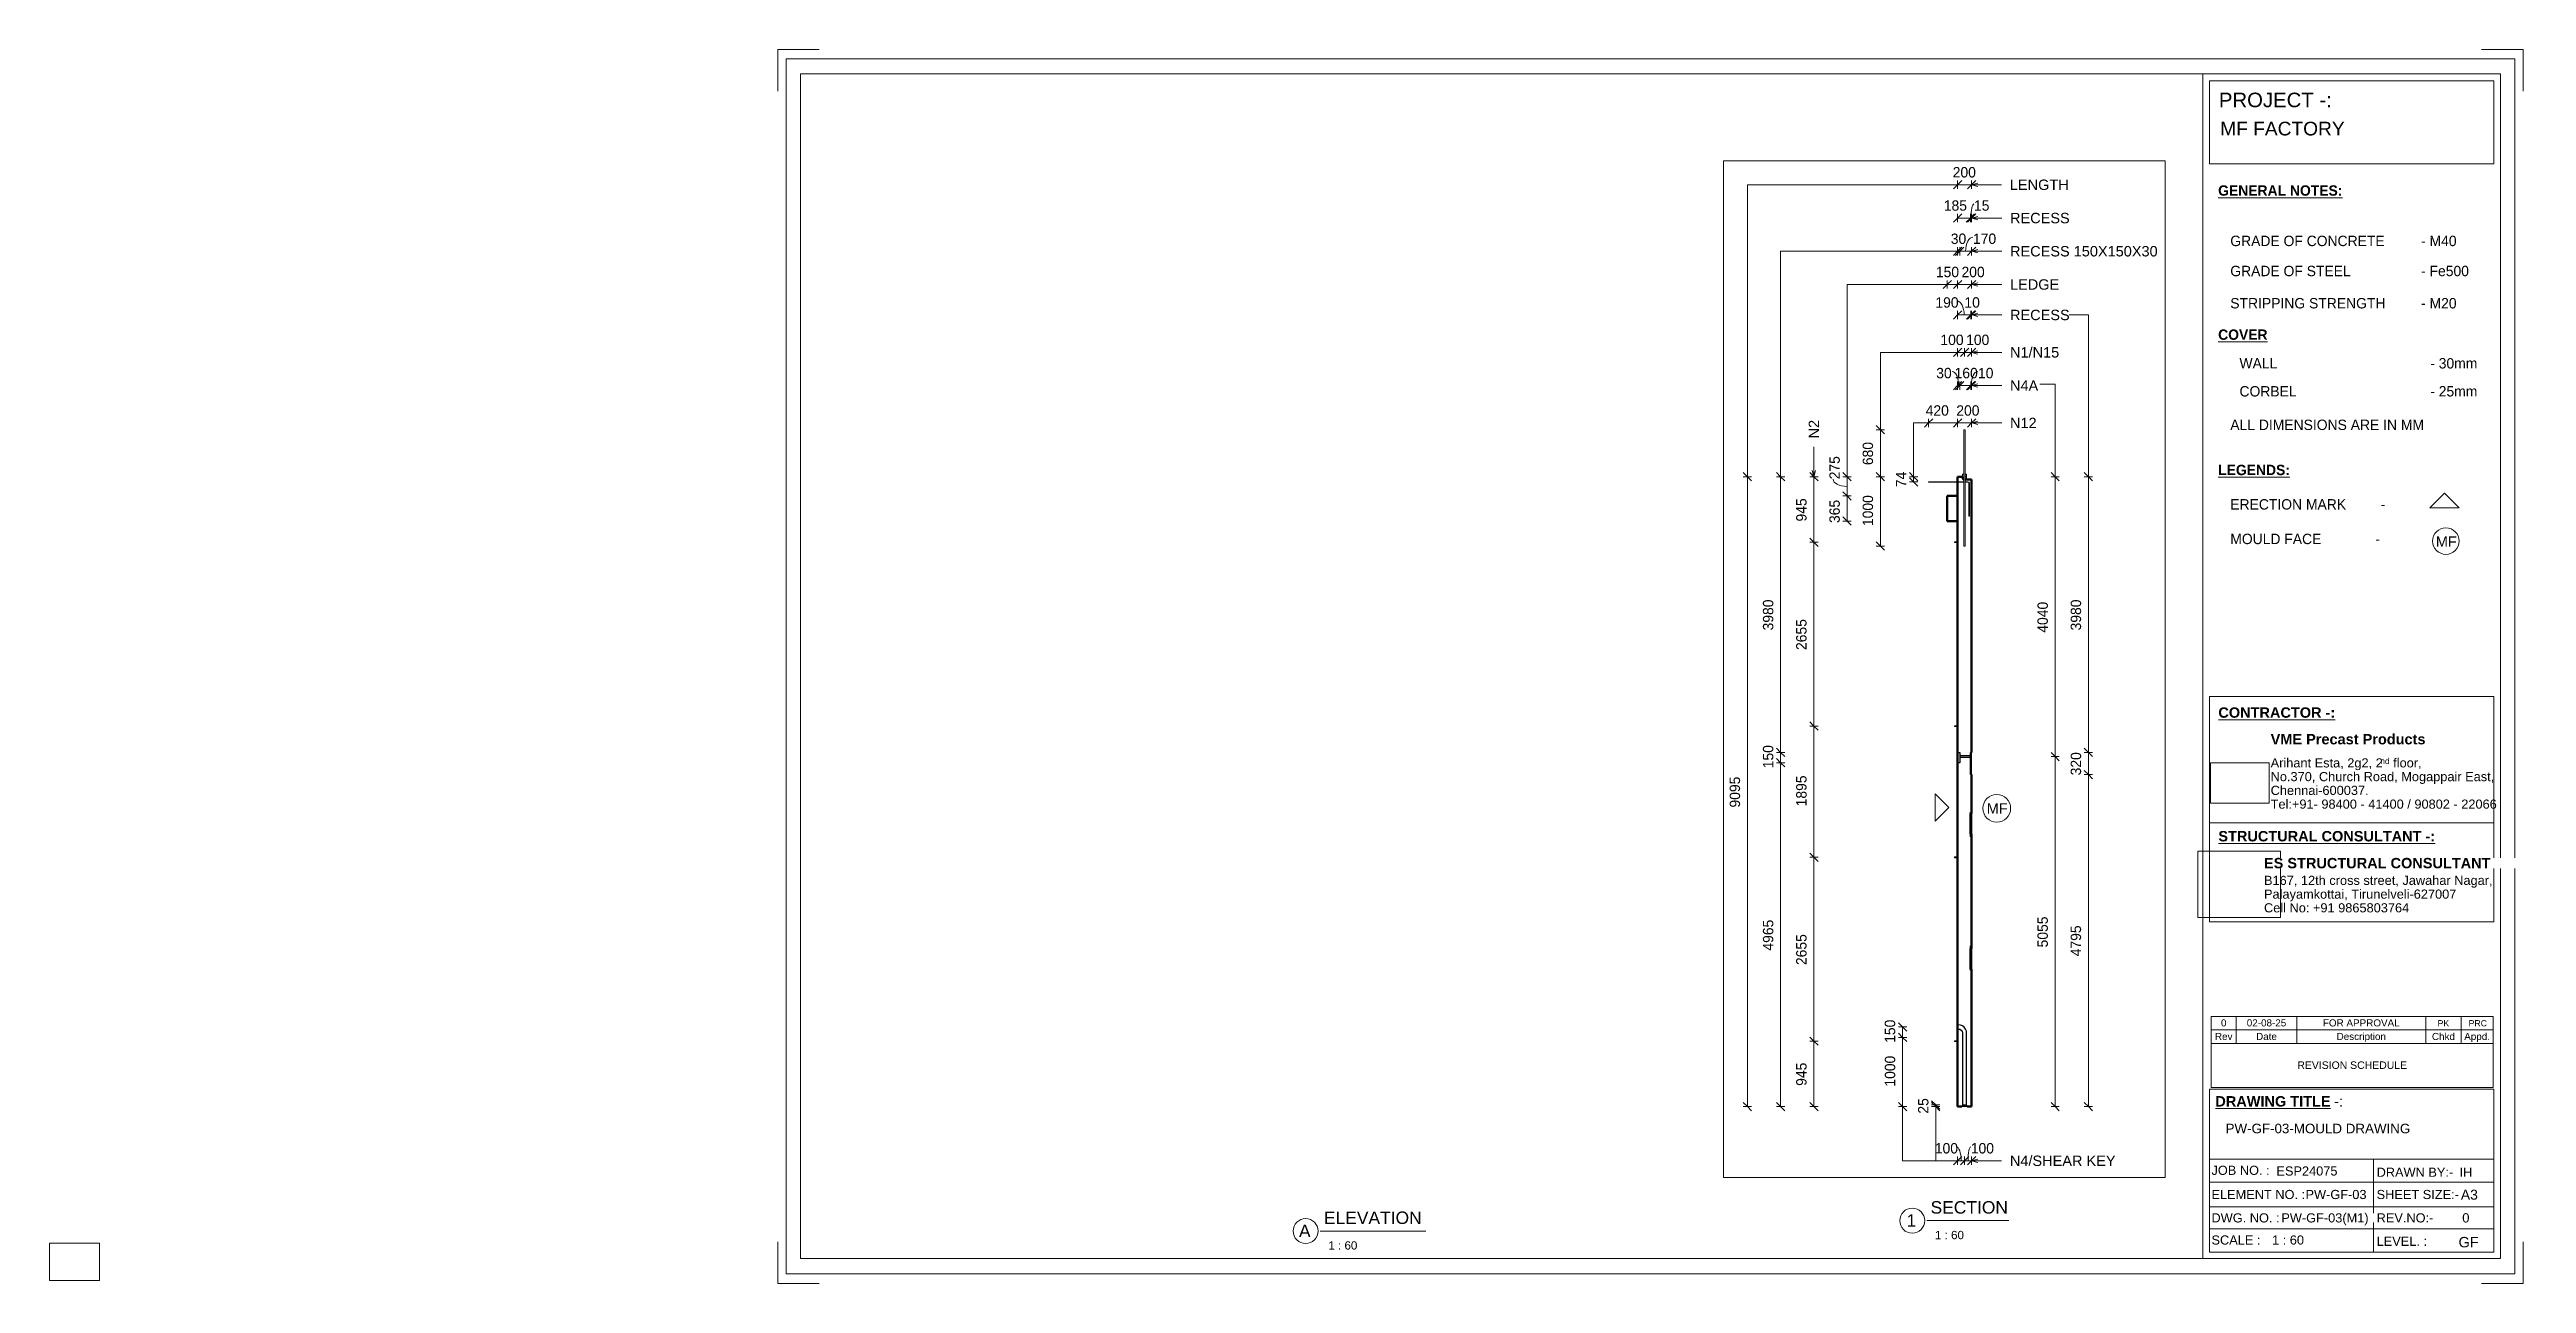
# Paper-space layout 'Layout1' of a CAD drawing. Header units: millimetres. Extents: x 0 to 596, y -1 to 296.
# The model-space entities are those that its viewports show. They can reach past a viewport. Long polylines and large blocks are cut down to what shows.
import ezdxf

# ---------------------------------------------------------------- set-up
doc = ezdxf.new("R2010")
doc.units = ezdxf.units.MM
doc.linetypes.add('Dash', pattern=[6.36, 3.18, -3.18])
for name, color, linetype, lineweight in [('A-ANNO-DIMS', 211, 'Continuous', 9), ('A-ANNO-DIMS-60', 211, 'Continuous', 9), ('A-DETL-MBND', 5, 'Continuous', 18), ('A-DETL-THIN', 151, 'Continuous', 18), ('A-GENM', 13, 'Continuous', 18), ('A-WALL', 113, 'Continuous', 25), ('A-WALL-HDLN', 110, 'Dash', 25), ('G-ANNO-SCHD', 231, 'Continuous', 9), ('G-ANNO-TEXT', 231, 'Continuous', 9), ('G-ANNO-TTLB', 6, 'Continuous', 9), ('G-ANNO-TTLB-MEDM', 33, 'Continuous', 9), ('G-ANNO-TTLB-THIN', 151, 'Continuous', 9), ('S-BEAM', 12, 'Continuous', 18), ('S-RBAR', 171, 'Continuous', 18)]:
    doc.layers.add(name, color=color, linetype=linetype, lineweight=lineweight)
doc.layers.add('G-ANNO-NPLT', color=191, linetype='Continuous')
doc.styles.add('Arial_1', font='arial.ttf', dxfattribs={"height": 150})
doc.styles.add('Arial_10', font='arial.ttf', dxfattribs={"height": 2.3})
doc.styles.add('Arial_11', font='arial.ttf', dxfattribs={"height": 1.8})
doc.styles.add('Arial_12', font='arial.ttf', dxfattribs={"height": 1.7})
doc.styles.add('Arial_13', font='arial.ttf', dxfattribs={"height": 2})
doc.styles.add('Arial_14', font='arial.ttf', dxfattribs={"height": 3})
doc.styles.add('Arial_15', font='arial.ttf', dxfattribs={"height": 1.5})
doc.styles.add('Arial_3', font='arial.ttf', dxfattribs={"height": 3.5})
doc.styles.add('Arial_4', font='arial.ttf', dxfattribs={"height": 2.2})
doc.styles.add('Arial_5', font='arial.ttf', dxfattribs={"height": 2.4})
doc.styles.add('Arial_6', font='arial.ttf', dxfattribs={"height": 2.5})
doc.styles.add('Arial_7', font='arial.ttf', dxfattribs={"height": 1.42976})
doc.styles.add('Arial_8', font='arial.ttf', dxfattribs={"height": 2.25})
doc.styles.add('Arial_9', font='arial.ttf', dxfattribs={"height": 3.3})
doc.styles.add('Arial_B', font='arialbd.ttf', dxfattribs={"height": 2.5})
doc.styles.add('Nirmala UI Semilight', font='NirmalaS.ttf', dxfattribs={"height": 150})
doc.styles.add('Nirmala UI Semilight_1', font='NirmalaS.ttf', dxfattribs={"height": 2.5})
doc.styles.add('Nirmala UI Semilight_B', font='', dxfattribs={"height": 2.5})
doc.styles.get('Nirmala UI Semilight_B').set_extended_font_data('Nirmala UI Semilight', bold=True)
doc.dimstyles.new('Arrow_Filled_-_2_5_NI_UI', dxfattribs={"dimscale": 304.8, "dimtxt": 157.104592, "dimasz": 0.393701, "dimexe": 0.19685, "dimexo": 0.0625, "dimgap": 0.19685, "dimtad": 1, "dimdec": 4, "dimzin": 0, "dimdsep": 46, "dimtxsty": 'Nirmala UI Semilight', "dimblk1": 'OBLIQUE', "dimblk2": 'OBLIQUE', "dimsah": 1, "dimcen": 0.09, "dimazin": 0, "dimtfac": 1, "dimtdec": 4, "dimtix": 1, "dimtmove": 2, "dimatfit": 3, "dimfxl": 0.19685, "dimfxlon": 1, "dimtvp": 1, "dimtolj": 1, "dimtzin": 0, "dimarcsym": 2})
doc.dimstyles.new('Arrow_Filled_-_2_5_NI_UI_1', dxfattribs={"dimscale": 304.8, "dimtxt": 157.104592, "dimasz": 0.393701, "dimexe": 0.19685, "dimexo": 0.0625, "dimgap": 0.19685, "dimtad": 1, "dimdec": 4, "dimzin": 0, "dimdsep": 46, "dimtxsty": 'Nirmala UI Semilight', "dimblk1": 'OBLIQUE', "dimblk2": 'OBLIQUE', "dimsah": 1, "dimcen": 0.09, "dimazin": 0, "dimtfac": 1, "dimtdec": 4, "dimtix": 1, "dimtmove": 0, "dimatfit": 3, "dimfxl": 0.19685, "dimfxlon": 1, "dimtvp": 1, "dimtolj": 1, "dimtzin": 0, "dimarcsym": 2})
doc.dimstyles.new('Arrow_Filled_-_2_5_NI_UI_2', dxfattribs={"dimscale": 304.8, "dimtxt": 157.104592, "dimasz": 0.393701, "dimexe": 0.19685, "dimexo": 0.0625, "dimgap": 0.19685, "dimtad": 1, "dimdec": 4, "dimzin": 0, "dimdsep": 46, "dimtxsty": 'Nirmala UI Semilight', "dimblk1": 'OBLIQUE', "dimblk2": 'OBLIQUE', "dimsah": 1, "dimcen": 0.09, "dimazin": 0, "dimtfac": 1, "dimtdec": 4, "dimtix": 1, "dimtmove": 1, "dimatfit": 3, "dimfxl": 0.19685, "dimfxlon": 1, "dimtvp": 1, "dimtolj": 1, "dimtzin": 0, "dimarcsym": 2})
picture_1 = doc.add_image_def('image1.jpg', size_in_pixel=(996, 686))
picture_2 = doc.add_image_def('image2.jpg', size_in_pixel=(1600, 1280))

psp = doc.layouts.get("Layout1")

msp = doc.modelspace()

# ---------------------------------------------------------------- texts
at = {"layer": 'G-ANNO-TEXT', "color": 7, "char_height": 150, "attachment_point": 1, "style": 'Arial_1'}
for s, insert, width in [('LENGTH', (7858.6199, 11992.79668), 1029.36675), ('RECESS', (7860.56027, 11512.30197), 1038.987), ('RECESS 150X150X30', (7860.56027, 11032.66523), 2563.796625), ('LEDGE', (7860.56027, 10552.66523), 856.20225), ('RECESS', (7860.56027, 10112.66523), 1038.987), ('N1/N15', (7860.56027, 9572.66523), 856.20225), ('N4A', (7860.56027, 9092.66523), 490.63275), ('N12', (7860.56027, 8552.66523), 461.772), ('MF', (7524.78093, 2985.5578), 360.759375), ('N4/SHEAR KEY', (7858.68527, -2102.31315), 1842.277875)]:
    msp.add_mtext(s, dxfattribs=dict(at, insert=insert, width=width))
at = {"layer": 'G-ANNO-TEXT', "color": 7, "insert": (4953.86219, 8254.53059), "char_height": 150, "width": 322.278375, "attachment_point": 1, "rotation": 90, "style": 'Arial_1'}
msp.add_mtext('N2', dxfattribs=at)

# ---------------------------------------------------------------- blocks, each defined once
blk = doc.blocks.new('ES-Landscape-A3 - ES-Landscape-A3-502445-PW-GF-03-MOULD DRAWING')
at = {"layer": 'G-ANNO-TTLB'}
for p, q in [((175.24, 296.27), (185.24, 296.27)), ((175.24, 296.27), (175.24, 286.27)), ((595.24, 296.27), (585.24, 296.27)), ((595.24, 296.27), (595.24, 286.27)), ((519.77, 140.54), (588.2, 140.54)), ((519.77, 86.33), (519.77, 140.54)), ((588.2, 86.33), (588.2, 140.54)), ((519.77, 110.14), (588.2, 110.14)), ((519.77, 6.78), (519.77, 46.03)), ((588.2, 6.78), (588.2, 46.03)), ((559.23, 29.2), (559.23, 6.78)), ((175.24, -0.73), (175.24, 9.27)), ((595.24, -0.73), (595.24, 9.27)), ((175.24, -0.73), (185.24, -0.73)), ((595.24, -0.73), (585.24, -0.73))]:
    blk.add_line(p, q, dxfattribs=at)
at = {"layer": 'G-ANNO-TTLB-MEDM'}
for p, q in [((180.73, 290.44), (180.73, 5.31)), ((180.73, 290.44), (589.79, 290.44)), ((518.17, 290.44), (518.17, 5.31)), ((519.77, 268.77), (519.77, 288.77)), ((519.77, 288.77), (588.2, 288.77)), ((588.2, 288.77), (588.2, 268.77)), ((589.79, 290.44), (589.79, 5.31)), ((588.2, 268.77), (519.77, 268.77)), ((519.77, 86.33), (588.2, 86.33)), ((519.77, 6.78), (588.2, 6.78)), ((180.73, 5.31), (589.79, 5.31))]:
    blk.add_line(p, q, dxfattribs=at)
at = {"layer": 'G-ANNO-TTLB-THIN'}
for p, q in [((177.29, 294.03), (177.29, 1.56)), ((593.23, 294.03), (177.29, 294.03)), ((593.23, 1.56), (593.23, 294.03)), ((519.77, 46.03), (588.2, 46.03)), ((519.77, 29.2), (588.2, 29.2)), ((519.77, 23.64), (588.2, 23.64)), ((519.77, 17.68), (588.2, 17.68)), ((519.77, 12.43), (588.2, 12.43)), ((177.29, 1.56), (593.23, 1.56))]:
    blk.add_line(p, q, dxfattribs=at)
at = {"layer": 'G-ANNO-TTLB', "insert": (534.5, 131.53), "char_height": 2.5, "width": 45.135, "attachment_point": 1, "style": 'Arial_B', "bg_fill": 3, "box_fill_scale": 0, "bg_fill_color": 256, "bg_fill_true_color": 3254780160, "bg_fill_transparency": 256}
blk.add_mtext('VME Precast Products', dxfattribs=at)
at = {"layer": 'G-ANNO-TTLB', "attachment_point": 1}
for s, insert, char_height, width, style in [('Arihant Esta, 2g2, 2', (534.5, 125.68), 2.2, 31.9873, 'Arial_4'), ('nd', (560.89, 125.72), 1.43, 2.7257, 'Arial_7'), (' floor,', (563.14, 125.68), 2.2, 9.1392, 'Arial_4'), ('No.370, Church Road, Mogappair East,', (534.5, 122.37), 2.2, 63.4135, 'Arial_4'), ('Tel:+91- 98400 - 41400 / 90802 - 22066 ', (534.5, 115.75), 2.2, 65.2574, 'Arial_4'), ('Chennai-600037.', (534.5, 119.06), 2.2, 27.6582, 'Arial_4'), ('Cell No: +91 9865803764', (532.9, 90.79), 2.2, 41.0464, 'Arial_4'), ('Palayamkottai, Tirunelveli-627007', (532.9, 94.09), 2.2, 54.4346, 'Arial_4'), ('JOB NO. :', (520.26, 27.61), 2.2, 16.5949, 'Arial_4'), ('DRAWN BY:-', (560, 27.14), 2.2, 21.7257, 'Arial_4'), ('ELEMENT NO. :', (520.26, 21.79), 2.2, 26.5359, 'Arial_4'), ('SHEET SIZE:-', (560, 21.79), 2.2, 23.2489, 'Arial_4'), ('DWG. NO. :', (520.26, 16.16), 2.2, 19.481, 'Arial_4'), ('REV.NO:-', (560, 16.16), 2.2, 16.0338, 'Arial_4'), ('SCALE :', (520.26, 10.84), 2.2, 13.8692, 'Arial_4'), ('LEVEL. :', (560, 10.53), 2.2, 14.3502, 'Arial_4')]:
    blk.add_mtext(s, dxfattribs=dict(at, insert=insert, char_height=char_height, width=width, style=style))
at = {"layer": 'G-ANNO-TTLB'}
image = blk.add_image(picture_1, insert=(520, 114.84), size_in_units=(14.11, 9.72), dxfattribs=at)
image.dxf.flags = 7
image = blk.add_image(picture_2, insert=(516.95, 87.39), size_in_units=(19.92, 15.93), dxfattribs=at)
image.dxf.flags = 7
at = {"layer": 'G-ANNO-TTLB', "attachment_point": 1, "bg_fill": 3, "box_fill_scale": 0, "bg_fill_color": 256, "bg_fill_true_color": 3254780160, "bg_fill_transparency": 256}
for s, insert, char_height, width, style in [('PROJECT -:', (522.05, 285.89), 3.5, 33.3502, 'Arial_3'), ('\\LCONTRACTOR -:', (521.92, 137.94), 2.5, 33.9114, 'Arial_B'), ('\\LSTRUCTURAL CONSULTANT -:', (521.92, 108.18), 2.5, 62.8523, 'Arial_B'), ('ES STRUCTURAL CONSULTANT', (532.9, 101.7), 2.5, 65.6582, 'Arial_B'), ('\\LDRAWING TITLE', (521.19, 44.36), 2.5, 33.4304, 'Arial_B'), ('A3', (580.27, 21.84), 2.4, 4.9705, 'Arial_5')]:
    blk.add_mtext(s, dxfattribs=dict(at, insert=insert, char_height=char_height, width=width, style=style))
at = {"layer": 'G-ANNO-TTLB', "insert": (532.9, 97.4), "char_height": 2.2, "width": 65.1772, "attachment_point": 1, "style": 'Arial_4'}
blk.add_mtext('B167, 12th cross street, Jawahar Nagar,', dxfattribs=at)
at = {"layer": 'G-ANNO-TTLB', "insert": (548.78, 44.36), "char_height": 2.5, "width": 1.2025, "attachment_point": 1, "style": 'Arial_B', "bg_fill": 3, "box_fill_scale": 0, "bg_fill_color": 256, "bg_fill_true_color": 3254780160, "bg_fill_transparency": 256}
blk.add_mtext('\\fArial|b1|i0|c0|p34|; ', dxfattribs=at)
at = {"layer": 'G-ANNO-TTLB', "insert": (549.77, 44.36), "char_height": 2.5, "width": 2.6456, "attachment_point": 1, "style": 'Arial_6', "bg_fill": 3, "box_fill_scale": 0, "bg_fill_color": 256, "bg_fill_true_color": 3254780160, "bg_fill_transparency": 256}
blk.add_mtext('-:', dxfattribs=at)
blk = doc.blocks.new('Viewport - M_View Title-1040-PW-GF-03-MOULD DRAWING')
at = {"layer": 'G-ANNO-TTLB'}
for start, end in [(360, 180), (180, 0)]:
    blk.add_arc((-3.5, 0), 3, start, end, dxfattribs=at)
blk = doc.blocks.new('RR spread anchor face based - RR-SA-2_5-150-1876458-Elevation Right')
at = {"layer": 'A-GENM'}
for p, q in [((20219.57, 6759.9), (20224.57, 6759.9)), ((20219.57, 6749.9), (20219.57, 6759.9)), ((20224.57, 6759.9), (20264.57, 6759.9)), ((20224.57, 6759.9), (20224.57, 6749.9)), ((20224.57, 6749.9), (20219.57, 6749.9)), ((20264.57, 6749.9), (20224.57, 6749.9))]:
    blk.add_line(p, q, dxfattribs=at)
blk = doc.blocks.new('RR spread anchor face based - RR-SA-7_5-260-1726841-Elevation Right')
at = {"layer": 'A-GENM'}
for p, q in [((20337.07, 7740.6), (20334.57, 7735.6)), ((20334.57, 7735.6), (20334.57, 7700)), ((20354.57, 7740.6), (20337.07, 7740.6)), ((20392.07, 7740.6), (20374.57, 7740.6)), ((20394.57, 7735.6), (20392.07, 7740.6)), ((20394.57, 7660), (20394.57, 7735.6)), ((20351.57, 7703.1), (20351.57, 7707.1)), ((20377.57, 7707.1), (20377.57, 7703.1))]:
    blk.add_line(p, q, dxfattribs=at)
for centre, start, end in [((20364.57, 7707.1), 140.86375, 180), ((20364.57, 7707.1), 0, 39.13625), ((20364.57, 7703.1), 180, 219.13625), ((20364.57, 7703.1), 320.86375, 0)]:
    blk.add_arc(centre, 13, start, end, dxfattribs=at)
blk = doc.blocks.new('M_Rectangular Corbel - M_Rectangular Corbel-2619637-Elevation Right')
at = {"layer": 'S-BEAM', "lineweight": 50}
for p, q in [((20264.57, 7425), (20114.57, 7425)), ((20114.57, 7425), (20114.57, 7060)), ((20264.57, 7060), (20264.57, 7425)), ((20114.57, 7060), (20264.57, 7060))]:
    blk.add_line(p, q, dxfattribs=at)
blk = doc.blocks.new('DIMBLOCK100-Elevation Right')
at = {"layer": 'A-ANNO-DIMS-60'}
for p, q in [((6684.61, 8477.49), (6744.61, 8537.49)), ((6684.61, 8477.49), (6684.61, 8537.49)), ((7104.61, 8477.49), (7164.61, 8537.49)), ((7104.61, 8477.49), (7104.61, 8537.49)), ((6684.61, 8477.49), (6624.61, 8417.49)), ((6684.61, 8477.49), (7104.61, 8477.49)), ((6684.61, 8477.49), (6684.61, 8417.49)), ((7104.61, 8477.49), (7044.61, 8417.49)), ((7104.61, 8477.49), (7104.61, 8417.49))]:
    blk.add_line(p, q, dxfattribs=at)
at = {"layer": 'A-ANNO-DIMS-60', "color": 0, "insert": (6642.84, 8733.19), "char_height": 150, "width": 414.7561, "attachment_point": 1, "line_spacing_factor": 1.142579, "style": 'Nirmala UI Semilight'}
blk.add_mtext('420', dxfattribs=at)
blk = doc.blocks.new('_Oblique')
at = {"color": 0, "linetype": 'ByBlock', "lineweight": -2}
blk.add_line((-0.5, -0.5), (0.5, 0.5), dxfattribs=at)
blk = doc.blocks.new('DIMBLOCK101-Elevation Right')
at = {"layer": 'A-ANNO-DIMS-60'}
for p, q in [((7104.61, 8477.49), (7164.61, 8537.49)), ((7104.61, 8477.49), (7104.61, 8537.49)), ((7304.61, 8477.49), (7364.61, 8537.49)), ((7304.61, 8477.49), (7304.61, 8537.49)), ((7104.61, 8477.49), (7044.61, 8417.49)), ((7104.61, 8477.49), (7304.61, 8477.49)), ((7104.61, 8477.49), (7104.61, 8417.49)), ((7304.61, 8477.49), (7244.61, 8417.49)), ((7304.61, 8477.49), (7304.61, 8417.49))]:
    blk.add_line(p, q, dxfattribs=at)
at = {"layer": 'A-ANNO-DIMS-60', "color": 0, "insert": (7084.89, 8733.19), "char_height": 150, "width": 411.3284, "attachment_point": 1, "line_spacing_factor": 1.142579, "style": 'Nirmala UI Semilight'}
blk.add_mtext('200', dxfattribs=at)
blk = doc.blocks.new('DIMBLOCK102-Elevation Right')
at = {"layer": 'A-ANNO-DIMS-60'}
for p, q in [((6468.47, 7700), (6408.47, 7760)), ((6468.47, 7700), (6408.47, 7700)), ((6468.47, 7626), (6468.47, 7700)), ((6468.47, 7700), (6528.47, 7640)), ((6468.47, 7700), (6528.47, 7700)), ((6468.47, 7626), (6408.47, 7686)), ((6468.47, 7626), (6408.47, 7626)), ((6468.47, 7626), (6528.47, 7566)), ((6468.47, 7626), (6528.47, 7626))]:
    blk.add_line(p, q, dxfattribs=at)
at = {"layer": 'A-ANNO-DIMS-60', "color": 0, "insert": (6212.77, 7550.17), "char_height": 150, "width": 270.7912, "attachment_point": 1, "rotation": 90, "line_spacing_factor": 1.142579, "style": 'Nirmala UI Semilight'}
blk.add_mtext('74', dxfattribs=at)
blk = doc.blocks.new('DIMBLOCK103-Elevation Right')
at = {"layer": 'A-ANNO-DIMS-60'}
for p, q in [((7104.61, 9497.49), (7164.61, 9557.49)), ((7104.61, 9497.49), (7104.61, 9557.49)), ((7204.61, 9497.49), (7264.61, 9557.49)), ((7204.61, 9497.49), (7204.61, 9557.49)), ((7104.61, 9497.49), (7044.61, 9437.49)), ((7104.61, 9497.49), (7204.61, 9497.49)), ((7104.61, 9497.49), (7104.61, 9437.49)), ((7204.61, 9497.49), (7144.61, 9437.49)), ((7204.61, 9497.49), (7204.61, 9437.49))]:
    blk.add_line(p, q, dxfattribs=at)
at = {"layer": 'A-ANNO-DIMS-60', "color": 0, "insert": (6855.83, 9753.19), "char_height": 150, "width": 370.1955, "attachment_point": 1, "line_spacing_factor": 1.142579, "style": 'Nirmala UI Semilight'}
blk.add_mtext('100', dxfattribs=at)
blk = doc.blocks.new('DIMBLOCK104-Elevation Right')
at = {"layer": 'A-ANNO-DIMS-60'}
for p, q in [((7204.61, 9497.49), (7264.61, 9557.49)), ((7204.61, 9497.49), (7204.61, 9557.49)), ((7304.61, 9497.49), (7364.61, 9557.49)), ((7304.61, 9497.49), (7304.61, 9557.49)), ((7204.61, 9497.49), (7144.61, 9437.49)), ((7204.61, 9497.49), (7304.61, 9497.49)), ((7204.61, 9497.49), (7204.61, 9437.49)), ((7304.61, 9497.49), (7244.61, 9437.49)), ((7304.61, 9497.49), (7304.61, 9437.49))]:
    blk.add_line(p, q, dxfattribs=at)
at = {"layer": 'A-ANNO-DIMS-60', "color": 0, "insert": (7226.78, 9753.19), "char_height": 150, "width": 370.1955, "attachment_point": 1, "line_spacing_factor": 1.142579, "style": 'Nirmala UI Semilight'}
blk.add_mtext('100', dxfattribs=at)
blk = doc.blocks.new('DIMBLOCK105-Elevation Right')
at = {"layer": 'A-ANNO-DIMS-60'}
for p, q in [((5988.47, 7700), (5928.47, 7760)), ((5988.47, 7700), (5928.47, 7700)), ((5988.47, 6700), (5988.47, 7700)), ((5988.47, 7700), (6048.47, 7640)), ((5988.47, 7700), (6048.47, 7700)), ((5988.47, 6700), (5928.47, 6760)), ((5988.47, 6700), (5928.47, 6700)), ((5988.47, 6700), (6048.47, 6640)), ((5988.47, 6700), (6048.47, 6700))]:
    blk.add_line(p, q, dxfattribs=at)
at = {"layer": 'A-ANNO-DIMS-60', "color": 0, "insert": (5732.77, 6988.62), "char_height": 150, "width": 507.305, "attachment_point": 1, "rotation": 90, "line_spacing_factor": 1.142579, "style": 'Nirmala UI Semilight'}
blk.add_mtext('1000', dxfattribs=at)
blk = doc.blocks.new('DIMBLOCK106-Elevation Right')
at = {"layer": 'A-ANNO-DIMS-60'}
for p, q in [((5988.47, 8380), (5928.47, 8440)), ((5988.47, 8380), (5928.47, 8380)), ((5988.47, 7700), (5988.47, 8380)), ((5988.47, 8380), (6048.47, 8320)), ((5988.47, 8380), (6048.47, 8380)), ((5988.47, 7700), (5928.47, 7760)), ((5988.47, 7700), (5928.47, 7700)), ((5988.47, 7700), (6048.47, 7640)), ((5988.47, 7700), (6048.47, 7700))]:
    blk.add_line(p, q, dxfattribs=at)
at = {"layer": 'A-ANNO-DIMS-60', "color": 0, "insert": (5732.77, 7868.61), "char_height": 150, "width": 411.3284, "attachment_point": 1, "rotation": 90, "line_spacing_factor": 1.142579, "style": 'Nirmala UI Semilight'}
blk.add_mtext('680', dxfattribs=at)
blk = doc.blocks.new('DIMBLOCK107-Elevation Right')
at = {"layer": 'A-ANNO-DIMS-60'}
for p, q in [((7104.61, -2177.33), (7164.61, -2117.33)), ((7104.61, -2177.33), (7104.61, -2117.33)), ((7204.61, -2177.33), (7264.61, -2117.33)), ((7204.61, -2177.33), (7204.61, -2117.33)), ((7104.61, -2177.33), (7044.61, -2237.33)), ((7104.61, -2177.33), (7204.61, -2177.33)), ((7104.61, -2177.33), (7104.61, -2237.33)), ((7204.61, -2177.33), (7144.61, -2237.33)), ((7204.61, -2177.33), (7204.61, -2237.33))]:
    blk.add_line(p, q, dxfattribs=at)
blk.add_ellipse((7083.44, -2177.33), major_axis=(0, 202.82), ratio=0.350906, start_param=4.712389, end_param=6.283185, dxfattribs=at)
at = {"layer": 'A-ANNO-DIMS-60', "color": 0, "insert": (6774.94, -1921.63), "char_height": 150, "width": 370.1955, "attachment_point": 1, "line_spacing_factor": 1.142579, "style": 'Nirmala UI Semilight'}
blk.add_mtext('100', dxfattribs=at)
blk = doc.blocks.new('DIMBLOCK108-Elevation Right')
at = {"layer": 'A-ANNO-DIMS-60'}
for p, q in [((7204.61, -2177.33), (7264.61, -2117.33)), ((7204.61, -2177.33), (7204.61, -2117.33)), ((7304.61, -2177.33), (7364.61, -2117.33)), ((7304.61, -2177.33), (7304.61, -2117.33)), ((7204.61, -2177.33), (7144.61, -2237.33)), ((7204.61, -2177.33), (7304.61, -2177.33)), ((7204.61, -2177.33), (7204.61, -2237.33)), ((7304.61, -2177.33), (7244.61, -2237.33)), ((7304.61, -2177.33), (7304.61, -2237.33))]:
    blk.add_line(p, q, dxfattribs=at)
blk.add_ellipse((7294.36, -2177.33), major_axis=(0, 202.82), ratio=0.196007, start_param=0, end_param=1.570796, dxfattribs=at)
at = {"layer": 'A-ANNO-DIMS-60', "color": 0, "insert": (7294.36, -1921.63), "char_height": 150, "width": 370.1955, "attachment_point": 1, "line_spacing_factor": 1.142579, "style": 'Nirmala UI Semilight'}
blk.add_mtext('100', dxfattribs=at)
blk = doc.blocks.new('DIMBLOCK109-Elevation Right')
at = {"layer": 'A-ANNO-DIMS-60'}
for p, q in [((6308.47, -395), (6248.47, -335)), ((6308.47, -395), (6248.47, -395)), ((6308.47, -1395), (6308.47, -395)), ((6308.47, -395), (6368.47, -455)), ((6308.47, -395), (6368.47, -395)), ((6308.47, -1395), (6248.47, -1335)), ((6308.47, -1395), (6248.47, -1395)), ((6308.47, -1395), (6368.47, -1455)), ((6308.47, -1395), (6368.47, -1395))]:
    blk.add_line(p, q, dxfattribs=at)
at = {"layer": 'A-ANNO-DIMS-60', "color": 0, "insert": (6052.77, -1106.38), "char_height": 150, "width": 507.305, "attachment_point": 1, "rotation": 90, "line_spacing_factor": 1.142579, "style": 'Nirmala UI Semilight'}
blk.add_mtext('1000', dxfattribs=at)
blk = doc.blocks.new('DIMBLOCK110-Elevation Right')
at = {"layer": 'A-ANNO-DIMS-60'}
for p, q in [((6308.47, -245), (6248.47, -185)), ((6308.47, -245), (6248.47, -245)), ((6308.47, -395), (6308.47, -245)), ((6308.47, -245), (6368.47, -305)), ((6308.47, -245), (6368.47, -245)), ((6308.47, -395), (6248.47, -335)), ((6308.47, -395), (6248.47, -395)), ((6308.47, -395), (6368.47, -455)), ((6308.47, -395), (6368.47, -395))]:
    blk.add_line(p, q, dxfattribs=at)
at = {"layer": 'A-ANNO-DIMS-60', "color": 0, "insert": (6052.77, -474.25), "char_height": 150, "width": 370.1955, "attachment_point": 1, "rotation": 90, "line_spacing_factor": 1.142579, "style": 'Nirmala UI Semilight'}
blk.add_mtext('150', dxfattribs=at)
blk = doc.blocks.new('DIMBLOCK111-Elevation Right')
at = {"layer": 'A-ANNO-DIMS-60'}
for p, q in [((6788.47, -1370), (6728.47, -1310)), ((6788.47, -1395), (6728.47, -1335)), ((6788.47, -1370), (6728.47, -1370)), ((6788.47, -1395), (6788.47, -1370)), ((6788.47, -1370), (6848.47, -1430)), ((6788.47, -1370), (6848.47, -1370)), ((6788.47, -1395), (6728.47, -1395)), ((6788.47, -1395), (6848.47, -1455)), ((6788.47, -1395), (6848.47, -1395))]:
    blk.add_line(p, q, dxfattribs=at)
at = {"layer": 'A-ANNO-DIMS-60', "color": 0, "insert": (6532.77, -1496.76), "char_height": 150, "width": 274.2189, "attachment_point": 1, "rotation": 90, "line_spacing_factor": 1.142579, "style": 'Nirmala UI Semilight'}
blk.add_mtext('25', dxfattribs=at)
blk = doc.blocks.new('DIMBLOCK112-Elevation Right')
at = {"layer": 'A-ANNO-DIMS-60'}
for p, q in [((6954.61, 10477.49), (7014.61, 10537.49)), ((6954.61, 10477.49), (6954.61, 10537.49)), ((7104.61, 10477.49), (7164.61, 10537.49)), ((7104.61, 10477.49), (7104.61, 10537.49)), ((6954.61, 10477.49), (6894.61, 10417.49)), ((6954.61, 10477.49), (7104.61, 10477.49)), ((6954.61, 10477.49), (6954.61, 10417.49)), ((7104.61, 10477.49), (7044.61, 10417.49)), ((7104.61, 10477.49), (7104.61, 10417.49))]:
    blk.add_line(p, q, dxfattribs=at)
at = {"layer": 'A-ANNO-DIMS-60', "color": 0, "insert": (6790.2, 10733.19), "char_height": 150, "width": 370.1955, "attachment_point": 1, "line_spacing_factor": 1.142579, "style": 'Nirmala UI Semilight'}
blk.add_mtext('150', dxfattribs=at)
blk = doc.blocks.new('DIMBLOCK113-Elevation Right')
at = {"layer": 'A-ANNO-DIMS-60'}
for p, q in [((7104.61, 10477.49), (7164.61, 10537.49)), ((7104.61, 10477.49), (7104.61, 10537.49)), ((7304.61, 10477.49), (7364.61, 10537.49)), ((7304.61, 10477.49), (7304.61, 10537.49)), ((7104.61, 10477.49), (7044.61, 10417.49)), ((7104.61, 10477.49), (7304.61, 10477.49)), ((7104.61, 10477.49), (7104.61, 10417.49)), ((7304.61, 10477.49), (7244.61, 10417.49)), ((7304.61, 10477.49), (7304.61, 10417.49))]:
    blk.add_line(p, q, dxfattribs=at)
at = {"layer": 'A-ANNO-DIMS-60', "color": 0, "insert": (7160.04, 10733.19), "char_height": 150, "width": 411.3284, "attachment_point": 1, "line_spacing_factor": 1.142579, "style": 'Nirmala UI Semilight'}
blk.add_mtext('200', dxfattribs=at)
blk = doc.blocks.new('DIMBLOCK114-Elevation Right')
at = {"layer": 'A-ANNO-DIMS-60'}
for p, q in [((5508.47, 7425), (5448.47, 7485)), ((5508.47, 7425), (5448.47, 7425)), ((5508.47, 7060), (5508.47, 7425)), ((5508.47, 7425), (5568.47, 7365)), ((5508.47, 7425), (5568.47, 7425)), ((5508.47, 7060), (5448.47, 7120)), ((5508.47, 7060), (5448.47, 7060)), ((5508.47, 7060), (5568.47, 7000)), ((5508.47, 7060), (5568.47, 7060))]:
    blk.add_line(p, q, dxfattribs=at)
at = {"layer": 'A-ANNO-DIMS-60', "color": 0, "insert": (5252.77, 7032.83), "char_height": 150, "width": 411.3284, "attachment_point": 1, "rotation": 90, "line_spacing_factor": 1.142579, "style": 'Nirmala UI Semilight'}
blk.add_mtext('365', dxfattribs=at)
blk = doc.blocks.new('DIMBLOCK115-Elevation Right')
at = {"layer": 'A-ANNO-DIMS-60'}
for p, q in [((5508.47, 7700), (5448.47, 7760)), ((5508.47, 7700), (5448.47, 7700)), ((5508.47, 7425), (5508.47, 7700)), ((5508.47, 7700), (5568.47, 7640)), ((5508.47, 7700), (5568.47, 7700)), ((5508.47, 7425), (5448.47, 7485)), ((5508.47, 7425), (5448.47, 7425)), ((5508.47, 7425), (5568.47, 7365)), ((5508.47, 7425), (5568.47, 7425))]:
    blk.add_line(p, q, dxfattribs=at)
blk.add_ellipse((5508.47, 7663.82), major_axis=(202.82, 0), ratio=0.499554, start_param=3.141593, end_param=4.712389, dxfattribs=at)
at = {"layer": 'A-ANNO-DIMS-60', "color": 0, "insert": (5252.77, 7663.82), "char_height": 150, "width": 404.4729, "attachment_point": 1, "rotation": 90, "line_spacing_factor": 1.142579, "style": 'Nirmala UI Semilight'}
blk.add_mtext('275', dxfattribs=at)
blk = doc.blocks.new('DIMBLOCK116-Elevation Right')
at = {"layer": 'A-ANNO-DIMS-60'}
for p, q in [((5028.47, -450.1), (4968.47, -390.1)), ((5028.47, -450.1), (4968.47, -450.1)), ((5028.47, -1395), (5028.47, -450.1)), ((5028.47, -450.1), (5088.47, -510.1)), ((5028.47, -450.1), (5088.47, -450.1)), ((5028.47, -1395), (4968.47, -1335)), ((5028.47, -1395), (4968.47, -1395)), ((5028.47, -1395), (5088.47, -1455)), ((5028.47, -1395), (5088.47, -1395))]:
    blk.add_line(p, q, dxfattribs=at)
at = {"layer": 'A-ANNO-DIMS-60', "color": 0, "insert": (4772.77, -1095.37), "char_height": 150, "width": 414.7561, "attachment_point": 1, "rotation": 90, "line_spacing_factor": 1.142579, "style": 'Nirmala UI Semilight'}
blk.add_mtext('945', dxfattribs=at)
blk = doc.blocks.new('DIMBLOCK117-Elevation Right')
at = {"layer": 'A-ANNO-DIMS-60'}
for p, q in [((5028.47, 2204.9), (4968.47, 2264.9)), ((5028.47, 2204.9), (4968.47, 2204.9)), ((5028.47, -450.1), (5028.47, 2204.9)), ((5028.47, 2204.9), (5088.47, 2144.9)), ((5028.47, 2204.9), (5088.47, 2204.9)), ((5028.47, -450.1), (4968.47, -390.1)), ((5028.47, -450.1), (4968.47, -450.1)), ((5028.47, -450.1), (5088.47, -510.1)), ((5028.47, -450.1), (5088.47, -450.1))]:
    blk.add_line(p, q, dxfattribs=at)
at = {"layer": 'A-ANNO-DIMS-60', "color": 0, "insert": (4772.77, 648.88), "char_height": 150, "width": 548.4378, "attachment_point": 1, "rotation": 90, "line_spacing_factor": 1.142579, "style": 'Nirmala UI Semilight'}
blk.add_mtext('2655', dxfattribs=at)
blk = doc.blocks.new('DIMBLOCK118-Elevation Right')
at = {"layer": 'A-ANNO-DIMS-60'}
for p, q in [((5028.47, 4099.9), (4968.47, 4159.9)), ((5028.47, 4099.9), (4968.47, 4099.9)), ((5028.47, 2204.9), (5028.47, 4099.9)), ((5028.47, 4099.9), (5088.47, 4039.9)), ((5028.47, 4099.9), (5088.47, 4099.9)), ((5028.47, 2204.9), (4968.47, 2264.9)), ((5028.47, 2204.9), (4968.47, 2204.9)), ((5028.47, 2204.9), (5088.47, 2144.9)), ((5028.47, 2204.9), (5088.47, 2204.9))]:
    blk.add_line(p, q, dxfattribs=at)
at = {"layer": 'A-ANNO-DIMS-60', "color": 0, "insert": (4772.77, 2941.02), "char_height": 150, "width": 507.305, "attachment_point": 1, "rotation": 90, "line_spacing_factor": 1.142579, "style": 'Nirmala UI Semilight'}
blk.add_mtext('1895', dxfattribs=at)
blk = doc.blocks.new('DIMBLOCK119-Elevation Right')
at = {"layer": 'A-ANNO-DIMS-60'}
for p, q in [((5028.47, 6754.9), (4968.47, 6814.9)), ((5028.47, 6754.9), (4968.47, 6754.9)), ((5028.47, 4099.9), (5028.47, 6754.9)), ((5028.47, 6754.9), (5088.47, 6694.9)), ((5028.47, 6754.9), (5088.47, 6754.9)), ((5028.47, 4099.9), (4968.47, 4159.9)), ((5028.47, 4099.9), (4968.47, 4099.9)), ((5028.47, 4099.9), (5088.47, 4039.9)), ((5028.47, 4099.9), (5088.47, 4099.9))]:
    blk.add_line(p, q, dxfattribs=at)
at = {"layer": 'A-ANNO-DIMS-60', "color": 0, "insert": (4772.77, 5198.88), "char_height": 150, "width": 548.4378, "attachment_point": 1, "rotation": 90, "line_spacing_factor": 1.142579, "style": 'Nirmala UI Semilight'}
blk.add_mtext('2655', dxfattribs=at)
blk = doc.blocks.new('DIMBLOCK120-Elevation Right')
at = {"layer": 'A-ANNO-DIMS-60'}
for p, q in [((5028.47, 7700), (4968.47, 7760)), ((5028.47, 7700), (4968.47, 7700)), ((5028.47, 6754.9), (5028.47, 7700)), ((5028.47, 7700), (5088.47, 7640)), ((5028.47, 7700), (5088.47, 7700)), ((5028.47, 6754.9), (4968.47, 6814.9)), ((5028.47, 6754.9), (4968.47, 6754.9)), ((5028.47, 6754.9), (5088.47, 6694.9)), ((5028.47, 6754.9), (5088.47, 6754.9))]:
    blk.add_line(p, q, dxfattribs=at)
at = {"layer": 'A-ANNO-DIMS-60', "color": 0, "insert": (4772.77, 7054.63), "char_height": 150, "width": 414.7561, "attachment_point": 1, "rotation": 90, "line_spacing_factor": 1.142579, "style": 'Nirmala UI Semilight'}
blk.add_mtext('945', dxfattribs=at)
blk = doc.blocks.new('DIMBLOCK121-Elevation Right')
at = {"layer": 'A-ANNO-DIMS-60'}
for p, q in [((7104.61, 10957.49), (7164.61, 11017.49)), ((7104.61, 10957.49), (7104.61, 11017.49)), ((7134.61, 10957.49), (7194.61, 11017.49)), ((7134.61, 10957.49), (7134.61, 11017.49)), ((7104.61, 10957.49), (7044.61, 10897.49)), ((7134.61, 10957.49), (7074.61, 10897.49)), ((7104.61, 10957.49), (7134.61, 10957.49)), ((7104.61, 10957.49), (7104.61, 10897.49)), ((7134.61, 10957.49), (7134.61, 10897.49))]:
    blk.add_line(p, q, dxfattribs=at)
at = {"layer": 'A-ANNO-DIMS-60', "color": 0, "insert": (7005.35, 11213.19), "char_height": 150, "width": 274.2189, "attachment_point": 1, "line_spacing_factor": 1.142579, "style": 'Nirmala UI Semilight'}
blk.add_mtext('30', dxfattribs=at)
blk = doc.blocks.new('DIMBLOCK122-Elevation Right')
at = {"layer": 'A-ANNO-DIMS-60'}
for p, q in [((7134.61, 10957.49), (7194.61, 11017.49)), ((7134.61, 10957.49), (7134.61, 11017.49)), ((7304.61, 10957.49), (7364.61, 11017.49)), ((7304.61, 10957.49), (7304.61, 11017.49)), ((7134.61, 10957.49), (7074.61, 10897.49)), ((7134.61, 10957.49), (7304.61, 10957.49)), ((7134.61, 10957.49), (7134.61, 10897.49)), ((7304.61, 10957.49), (7244.61, 10897.49)), ((7304.61, 10957.49), (7304.61, 10897.49))]:
    blk.add_line(p, q, dxfattribs=at)
blk.add_ellipse((7325.91, 10957.49), major_axis=(0, 202.82), ratio=0.524124, start_param=0, end_param=1.570796, dxfattribs=at)
at = {"layer": 'A-ANNO-DIMS-60', "color": 0, "insert": (7325.91, 11213.19), "char_height": 150, "width": 363.3401, "attachment_point": 1, "line_spacing_factor": 1.142579, "style": 'Nirmala UI Semilight'}
blk.add_mtext('170', dxfattribs=at)
blk = doc.blocks.new('DIMBLOCK123-Elevation Right')
at = {"layer": 'A-ANNO-DIMS-60'}
for p, q in [((4068.47, 7700), (4008.47, 7760)), ((4068.47, 7700), (4008.47, 7700)), ((4068.47, -1395), (4068.47, 7700)), ((4068.47, 7700), (4128.47, 7640)), ((4068.47, 7700), (4128.47, 7700)), ((4068.47, -1395), (4008.47, -1335)), ((4068.47, -1395), (4008.47, -1395)), ((4068.47, -1395), (4128.47, -1455)), ((4068.47, -1395), (4128.47, -1395))]:
    blk.add_line(p, q, dxfattribs=at)
at = {"layer": 'A-ANNO-DIMS-60', "color": 0, "insert": (3812.77, 2923.98), "char_height": 150, "width": 548.4378, "attachment_point": 1, "rotation": 90, "line_spacing_factor": 1.142579, "style": 'Nirmala UI Semilight'}
blk.add_mtext('9095', dxfattribs=at)
blk = doc.blocks.new('DIMBLOCK124-Elevation Right')
at = {"layer": 'A-ANNO-DIMS-60'}
for p, q in [((7104.61, 11437.49), (7164.61, 11497.49)), ((7104.61, 11437.49), (7104.61, 11497.49)), ((7289.65, 11437.49), (7349.65, 11497.49)), ((7289.65, 11437.49), (7289.65, 11497.49)), ((7104.61, 11437.49), (7044.61, 11377.49)), ((7104.61, 11437.49), (7289.65, 11437.49)), ((7104.61, 11437.49), (7104.61, 11377.49)), ((7289.65, 11437.49), (7229.65, 11377.49)), ((7289.65, 11437.49), (7289.65, 11377.49))]:
    blk.add_line(p, q, dxfattribs=at)
at = {"layer": 'A-ANNO-DIMS-60', "color": 0, "insert": (6904.76, 11693.19), "char_height": 150, "width": 370.1955, "attachment_point": 1, "line_spacing_factor": 1.142579, "style": 'Nirmala UI Semilight'}
blk.add_mtext('185', dxfattribs=at)
blk = doc.blocks.new('DIMBLOCK125-Elevation Right')
at = {"layer": 'A-ANNO-DIMS-60'}
for p, q in [((7289.65, 11437.49), (7349.65, 11497.49)), ((7289.65, 11437.49), (7289.65, 11497.49)), ((7304.61, 11437.49), (7364.61, 11497.49)), ((7304.61, 11437.49), (7304.61, 11497.49)), ((7289.65, 11437.49), (7229.65, 11377.49)), ((7304.61, 11437.49), (7244.61, 11377.49)), ((7289.65, 11437.49), (7304.61, 11437.49)), ((7289.65, 11437.49), (7289.65, 11377.49)), ((7304.61, 11437.49), (7304.61, 11377.49))]:
    blk.add_line(p, q, dxfattribs=at)
blk.add_ellipse((7340.36, 11437.49), major_axis=(0, 202.82), ratio=0.213143, start_param=0, end_param=1.570796, dxfattribs=at)
at = {"layer": 'A-ANNO-DIMS-60', "color": 0, "insert": (7340.36, 11693.19), "char_height": 150, "width": 233.0861, "attachment_point": 1, "line_spacing_factor": 1.142579, "style": 'Nirmala UI Semilight'}
blk.add_mtext('15', dxfattribs=at)
blk = doc.blocks.new('DIMBLOCK126-Elevation Right')
at = {"layer": 'A-ANNO-DIMS-60'}
for p, q in [((7104.61, 11917.49), (7164.61, 11977.49)), ((7104.61, 11917.49), (7104.61, 11977.49)), ((7304.61, 11917.49), (7364.61, 11977.49)), ((7304.61, 11917.49), (7304.61, 11977.49)), ((7104.61, 11917.49), (7044.61, 11857.49)), ((7104.61, 11917.49), (7304.61, 11917.49)), ((7104.61, 11917.49), (7104.61, 11857.49)), ((7304.61, 11917.49), (7244.61, 11857.49)), ((7304.61, 11917.49), (7304.61, 11857.49))]:
    blk.add_line(p, q, dxfattribs=at)
at = {"layer": 'A-ANNO-DIMS-60', "color": 0, "insert": (7033.22, 12173.19), "char_height": 150, "width": 411.3284, "attachment_point": 1, "line_spacing_factor": 1.142579, "style": 'Nirmala UI Semilight'}
blk.add_mtext('200', dxfattribs=at)
blk = doc.blocks.new('DIMBLOCK127-Elevation Right')
at = {"layer": 'A-ANNO-DIMS-60'}
for p, q in [((7294.61, 9017.49), (7354.61, 9077.49)), ((7294.61, 9017.49), (7294.61, 9077.49)), ((7304.61, 9017.49), (7364.61, 9077.49)), ((7304.61, 9017.49), (7304.61, 9077.49)), ((7294.61, 9017.49), (7234.61, 8957.49)), ((7304.61, 9017.49), (7244.61, 8957.49)), ((7304.61, 9017.49), (7294.61, 9017.49)), ((7294.61, 9017.49), (7294.61, 8957.49)), ((7304.61, 9017.49), (7304.61, 8957.49))]:
    blk.add_line(p, q, dxfattribs=at)
blk.add_ellipse((7398.02, 9017.49), major_axis=(0, 202.82), ratio=0.485197, start_param=0, end_param=1.570796, dxfattribs=at)
at = {"layer": 'A-ANNO-DIMS-60', "color": 0, "insert": (7398.02, 9273.19), "char_height": 150, "width": 233.0861, "attachment_point": 1, "line_spacing_factor": 1.142579, "style": 'Nirmala UI Semilight'}
blk.add_mtext('10', dxfattribs=at)
blk = doc.blocks.new('DIMBLOCK128-Elevation Right')
at = {"layer": 'A-ANNO-DIMS-60'}
for p, q in [((7134.61, 9017.49), (7194.61, 9077.49)), ((7134.61, 9017.49), (7134.61, 9077.49)), ((7294.61, 9017.49), (7354.61, 9077.49)), ((7294.61, 9017.49), (7294.61, 9077.49)), ((7134.61, 9017.49), (7074.61, 8957.49)), ((7294.61, 9017.49), (7134.61, 9017.49)), ((7134.61, 9017.49), (7134.61, 8957.49)), ((7294.61, 9017.49), (7234.61, 8957.49)), ((7294.61, 9017.49), (7294.61, 8957.49))]:
    blk.add_line(p, q, dxfattribs=at)
at = {"layer": 'A-ANNO-DIMS-60', "color": 0, "insert": (7060.36, 9273.19), "char_height": 150, "width": 370.1955, "attachment_point": 1, "line_spacing_factor": 1.142579, "style": 'Nirmala UI Semilight'}
blk.add_mtext('160', dxfattribs=at)
blk = doc.blocks.new('DIMBLOCK129-Elevation Right')
at = {"layer": 'A-ANNO-DIMS-60'}
for p, q in [((7104.61, 9017.49), (7164.61, 9077.49)), ((7104.61, 9017.49), (7104.61, 9077.49)), ((7134.61, 9017.49), (7194.61, 9077.49)), ((7134.61, 9017.49), (7134.61, 9077.49)), ((7104.61, 9017.49), (7044.61, 8957.49)), ((7134.61, 9017.49), (7074.61, 8957.49)), ((7134.61, 9017.49), (7104.61, 9017.49)), ((7104.61, 9017.49), (7104.61, 8957.49)), ((7134.61, 9017.49), (7134.61, 8957.49))]:
    blk.add_line(p, q, dxfattribs=at)
blk.add_ellipse((7023.77, 9017.49), major_axis=(0, 202.82), ratio=0.47254, start_param=4.712389, end_param=6.283185, dxfattribs=at)
at = {"layer": 'A-ANNO-DIMS-60', "color": 0, "insert": (6795.25, 9273.19), "char_height": 150, "width": 274.2189, "attachment_point": 1, "line_spacing_factor": 1.142579, "style": 'Nirmala UI Semilight'}
blk.add_mtext('30', dxfattribs=at)
blk = doc.blocks.new('DIMBLOCK130-Elevation Right')
at = {"layer": 'A-ANNO-DIMS-60'}
for p, q in [((8512.46, 3660), (8452.46, 3720)), ((8512.46, 3660), (8452.46, 3660)), ((8512.46, -1395), (8512.46, 3660)), ((8512.46, 3660), (8572.46, 3600)), ((8512.46, 3660), (8572.46, 3660)), ((8512.46, -1395), (8452.46, -1335)), ((8512.46, -1395), (8452.46, -1395)), ((8512.46, -1395), (8572.46, -1455)), ((8512.46, -1395), (8572.46, -1395))]:
    blk.add_line(p, q, dxfattribs=at)
at = {"layer": 'A-ANNO-DIMS-60', "color": 0, "insert": (8256.75, 903.98), "char_height": 150, "width": 548.4378, "attachment_point": 1, "rotation": 90, "line_spacing_factor": 1.142579, "style": 'Nirmala UI Semilight'}
blk.add_mtext('5055', dxfattribs=at)
blk = doc.blocks.new('DIMBLOCK131-Elevation Right')
at = {"layer": 'A-ANNO-DIMS-60'}
for p, q in [((8512.46, 7700), (8452.46, 7760)), ((8512.46, 7700), (8452.46, 7700)), ((8512.46, 3660), (8512.46, 7700)), ((8512.46, 7700), (8572.46, 7640)), ((8512.46, 7700), (8572.46, 7700)), ((8512.46, 3660), (8452.46, 3720)), ((8512.46, 3660), (8452.46, 3660)), ((8512.46, 3660), (8572.46, 3600)), ((8512.46, 3660), (8572.46, 3660))]:
    blk.add_line(p, q, dxfattribs=at)
at = {"layer": 'A-ANNO-DIMS-60', "color": 0, "insert": (8256.75, 5448.63), "char_height": 150, "width": 555.2933, "attachment_point": 1, "rotation": 90, "line_spacing_factor": 1.142579, "style": 'Nirmala UI Semilight'}
blk.add_mtext('4040', dxfattribs=at)
blk = doc.blocks.new('DIMBLOCK132-Elevation Right')
at = {"layer": 'A-ANNO-DIMS-60'}
for p, q in [((4548.47, 3570), (4488.47, 3630)), ((4548.47, 3570), (4488.47, 3570)), ((4548.47, -1395), (4548.47, 3570)), ((4548.47, 3570), (4608.47, 3510)), ((4548.47, 3570), (4608.47, 3570)), ((4548.47, -1395), (4488.47, -1335)), ((4548.47, -1395), (4488.47, -1395)), ((4548.47, -1395), (4608.47, -1455)), ((4548.47, -1395), (4608.47, -1395))]:
    blk.add_line(p, q, dxfattribs=at)
at = {"layer": 'A-ANNO-DIMS-60', "color": 0, "insert": (4292.77, 857.56), "char_height": 150, "width": 551.8656, "attachment_point": 1, "rotation": 90, "line_spacing_factor": 1.142579, "style": 'Nirmala UI Semilight'}
blk.add_mtext('4965', dxfattribs=at)
blk = doc.blocks.new('DIMBLOCK133-Elevation Right')
at = {"layer": 'A-ANNO-DIMS-60'}
for p, q in [((4548.47, 3720), (4488.47, 3780)), ((4548.47, 3720), (4488.47, 3720)), ((4548.47, 3570), (4548.47, 3720)), ((4548.47, 3720), (4608.47, 3660)), ((4548.47, 3720), (4608.47, 3720)), ((4548.47, 3570), (4488.47, 3630)), ((4548.47, 3570), (4488.47, 3570)), ((4548.47, 3570), (4608.47, 3510)), ((4548.47, 3570), (4608.47, 3570))]:
    blk.add_line(p, q, dxfattribs=at)
at = {"layer": 'A-ANNO-DIMS-60', "color": 0, "insert": (4292.77, 3490.75), "char_height": 150, "width": 370.1955, "attachment_point": 1, "rotation": 90, "line_spacing_factor": 1.142579, "style": 'Nirmala UI Semilight'}
blk.add_mtext('150', dxfattribs=at)
blk = doc.blocks.new('DIMBLOCK134-Elevation Right')
at = {"layer": 'A-ANNO-DIMS-60'}
for p, q in [((4548.47, 7700), (4488.47, 7760)), ((4548.47, 7700), (4488.47, 7700)), ((4548.47, 3720), (4548.47, 7700)), ((4548.47, 7700), (4608.47, 7640)), ((4548.47, 7700), (4608.47, 7700)), ((4548.47, 3720), (4488.47, 3780)), ((4548.47, 3720), (4488.47, 3720)), ((4548.47, 3720), (4608.47, 3660)), ((4548.47, 3720), (4608.47, 3720))]:
    blk.add_line(p, q, dxfattribs=at)
at = {"layer": 'A-ANNO-DIMS-60', "color": 0, "insert": (4292.77, 5481.48), "char_height": 150, "width": 548.4378, "attachment_point": 1, "rotation": 90, "line_spacing_factor": 1.142579, "style": 'Nirmala UI Semilight'}
blk.add_mtext('3980', dxfattribs=at)
blk = doc.blocks.new('DIMBLOCK135-Elevation Right')
at = {"layer": 'A-ANNO-DIMS-60'}
for p, q in [((7294.61, 10037.49), (7354.61, 10097.49)), ((7294.61, 10037.49), (7294.61, 10097.49)), ((7304.61, 10037.49), (7364.61, 10097.49)), ((7304.61, 10037.49), (7304.61, 10097.49)), ((7294.61, 10037.49), (7234.61, 9977.49)), ((7304.61, 10037.49), (7244.61, 9977.49)), ((7304.61, 10037.49), (7294.61, 10037.49)), ((7294.61, 10037.49), (7294.61, 9977.49)), ((7304.61, 10037.49), (7304.61, 9977.49))]:
    blk.add_line(p, q, dxfattribs=at)
at = {"layer": 'A-ANNO-DIMS-60', "color": 0, "insert": (7202.49, 10293.19), "char_height": 150, "width": 233.0861, "attachment_point": 1, "line_spacing_factor": 1.142579, "style": 'Nirmala UI Semilight'}
blk.add_mtext('10', dxfattribs=at)
blk = doc.blocks.new('DIMBLOCK136-Elevation Right')
at = {"layer": 'A-ANNO-DIMS-60'}
for p, q in [((7104.61, 10037.49), (7164.61, 10097.49)), ((7104.61, 10037.49), (7104.61, 10097.49)), ((7294.61, 10037.49), (7354.61, 10097.49)), ((7294.61, 10037.49), (7294.61, 10097.49)), ((7104.61, 10037.49), (7044.61, 9977.49)), ((7294.61, 10037.49), (7104.61, 10037.49)), ((7104.61, 10037.49), (7104.61, 9977.49)), ((7294.61, 10037.49), (7234.61, 9977.49)), ((7294.61, 10037.49), (7294.61, 9977.49))]:
    blk.add_line(p, q, dxfattribs=at)
blk.add_ellipse((7091.75, 10037.49), major_axis=(0, 202.82), ratio=0.531781, start_param=4.712389, end_param=6.283185, dxfattribs=at)
at = {"layer": 'A-ANNO-DIMS-60', "color": 0, "insert": (6783.25, 10293.19), "char_height": 150, "width": 370.1955, "attachment_point": 1, "line_spacing_factor": 1.142579, "style": 'Nirmala UI Semilight'}
blk.add_mtext('190', dxfattribs=at)
blk = doc.blocks.new('DIMBLOCK137-Elevation Right')
at = {"layer": 'A-ANNO-DIMS-60'}
for p, q in [((8992.46, 3400), (8932.46, 3460)), ((8992.46, 3400), (8932.46, 3400)), ((8992.46, -1395), (8992.46, 3400)), ((8992.46, 3400), (9052.46, 3340)), ((8992.46, 3400), (9052.46, 3400)), ((8992.46, -1395), (8932.46, -1335)), ((8992.46, -1395), (8932.46, -1395)), ((8992.46, -1395), (9052.46, -1455)), ((8992.46, -1395), (9052.46, -1395))]:
    blk.add_line(p, q, dxfattribs=at)
at = {"layer": 'A-ANNO-DIMS-60', "color": 0, "insert": (8736.75, 775.41), "char_height": 150, "width": 545.0101, "attachment_point": 1, "rotation": 90, "line_spacing_factor": 1.142579, "style": 'Nirmala UI Semilight'}
blk.add_mtext('4795', dxfattribs=at)
blk = doc.blocks.new('DIMBLOCK138-Elevation Right')
at = {"layer": 'A-ANNO-DIMS-60'}
for p, q in [((8992.46, 3720), (8932.46, 3780)), ((8992.46, 3720), (8932.46, 3720)), ((8992.46, 3400), (8992.46, 3720)), ((8992.46, 3720), (9052.46, 3660)), ((8992.46, 3720), (9052.46, 3720)), ((8992.46, 3400), (8932.46, 3460)), ((8992.46, 3400), (8932.46, 3400)), ((8992.46, 3400), (9052.46, 3340)), ((8992.46, 3400), (9052.46, 3400))]:
    blk.add_line(p, q, dxfattribs=at)
at = {"layer": 'A-ANNO-DIMS-60', "color": 0, "insert": (8736.75, 3388.61), "char_height": 150, "width": 411.3284, "attachment_point": 1, "rotation": 90, "line_spacing_factor": 1.142579, "style": 'Nirmala UI Semilight'}
blk.add_mtext('320', dxfattribs=at)
blk = doc.blocks.new('DIMBLOCK139-Elevation Right')
at = {"layer": 'A-ANNO-DIMS-60'}
for p, q in [((8992.46, 7700), (8932.46, 7760)), ((8992.46, 7700), (8932.46, 7700)), ((8992.46, 3720), (8992.46, 7700)), ((8992.46, 7700), (9052.46, 7640)), ((8992.46, 7700), (9052.46, 7700)), ((8992.46, 3720), (8932.46, 3780)), ((8992.46, 3720), (8932.46, 3720)), ((8992.46, 3720), (9052.46, 3660)), ((8992.46, 3720), (9052.46, 3720))]:
    blk.add_line(p, q, dxfattribs=at)
at = {"layer": 'A-ANNO-DIMS-60', "color": 0, "insert": (8736.75, 5481.48), "char_height": 150, "width": 548.4378, "attachment_point": 1, "rotation": 90, "line_spacing_factor": 1.142579, "style": 'Nirmala UI Semilight'}
blk.add_mtext('3980', dxfattribs=at)

# ---------------------------------------------------------------- dimensions: what is measured, and where the dimension line sits
at = {"layer": 'A-ANNO-DIMS'}
for base, p1, p2, override, picture, middle in [((7304.60786, 11917.49019), (7104.60786, 11857.49019), (7304.60786, 11857.49019), {"dimpost": '<>', "dimfxl": 200}, 'DIMBLOCK126-Elevation Right', (7204.60786, 12055.00066)), ((7134.60786, 10957.49019), (7104.60786, 10897.49019), (7134.60786, 10897.49019), {"dimpost": '<>', "dimfxl": 30}, 'DIMBLOCK121-Elevation Right', (7119.60786, 11095.05296)), ((7294.60786, 10037.49019), (7304.60786, 9977.49019), (7294.60786, 9977.49019), {"dimpost": '<>', "dimfxl": 10}, 'DIMBLOCK135-Elevation Right', (7299.60786, 10175.41907)), ((7134.60786, 9017.49019), (7294.60786, 8957.49019), (7134.60786, 8957.49019), {"dimpost": '<>', "dimfxl": 160}, 'DIMBLOCK128-Elevation Right', (7214.60786, 9155.47137))]:
    dim = msp.add_linear_dim(base=base, p1=p1, p2=p2, dimstyle='Arrow_Filled_-_2_5_NI_UI_1', override=override, dxfattribs=at)
    dim.commit()
    dim.dimension.update_dxf_attribs({"geometry": picture, "text_midpoint": middle})
for base, p1, p2, dimstyle, override, picture, middle in [((7289.64692, 11437.49019), (7104.60786, 11377.49019), (7289.64692, 11377.49019), 'Arrow_Filled_-_2_5_NI_UI', {"dimpost": '<>', "dimfxl": 185.039062}, 'DIMBLOCK124-Elevation Right', (7089.85847, 11593.19335)), ((7304.60786, 11437.49019), (7289.64692, 11377.49019), (7304.60786, 11377.49019), 'Arrow_Filled_-_2_5_NI_UI_2', {"dimpost": '<>', "dimfxl": 14.960938}, 'DIMBLOCK125-Elevation Right', (7456.9005, 11593.19335)), ((7304.60786, 10957.49019), (7134.60786, 10897.49019), (7304.60786, 10897.49019), 'Arrow_Filled_-_2_5_NI_UI_2', {"dimpost": '<>', "dimfxl": 170}, 'DIMBLOCK122-Elevation Right', (7507.58193, 11113.19335)), ((7104.60786, 10477.49019), (6954.60786, 10417.49019), (7104.60786, 10417.49019), 'Arrow_Filled_-_2_5_NI_UI', {"dimpost": '<>', "dimfxl": 150}, 'DIMBLOCK112-Elevation Right', (6975.29577, 10633.19335)), ((7304.60786, 10477.49019), (7104.60786, 10417.49019), (7304.60786, 10417.49019), 'Arrow_Filled_-_2_5_NI_UI', {"dimpost": '<>', "dimfxl": 200}, 'DIMBLOCK113-Elevation Right', (7365.70272, 10633.19335)), ((7104.60786, 10037.49019), (7294.60786, 9977.49019), (7104.60786, 9977.49019), 'Arrow_Filled_-_2_5_NI_UI_2', {"dimpost": '<>', "dimfxl": 190}, 'DIMBLOCK136-Elevation Right', (6968.35228, 10193.19335)), ((7204.60786, 9497.49019), (7104.60786, 9437.49019), (7204.60786, 9437.49019), 'Arrow_Filled_-_2_5_NI_UI', {"dimpost": '<>', "dimfxl": 100}, 'DIMBLOCK103-Elevation Right', (7040.92368, 9653.19335)), ((7304.60786, 9497.49019), (7204.60786, 9437.49019), (7304.60786, 9437.49019), 'Arrow_Filled_-_2_5_NI_UI', {"dimpost": '<>', "dimfxl": 100}, 'DIMBLOCK104-Elevation Right', (7411.87831, 9653.19335)), ((7104.60786, 9017.49019), (7134.60786, 8957.49019), (7104.60786, 8957.49019), 'Arrow_Filled_-_2_5_NI_UI_2', {"dimpost": '<>', "dimfxl": 30}, 'DIMBLOCK129-Elevation Right', (6932.35996, 9173.19335)), ((7294.60786, 9017.49019), (7304.60786, 8957.49019), (7294.60786, 8957.49019), 'Arrow_Filled_-_2_5_NI_UI_2', {"dimpost": '<>', "dimfxl": 10}, 'DIMBLOCK127-Elevation Right', (7514.55968, 9173.19335)), ((7104.60786, 8477.49019), (6684.60786, 8417.49019), (7104.60786, 8417.49019), 'Arrow_Filled_-_2_5_NI_UI', {"dimpost": '<>', "dimfxl": 420}, 'DIMBLOCK100-Elevation Right', (6850.21768, 8633.19335)), ((7304.60786, 8477.49019), (7104.60786, 8417.49019), (7304.60786, 8417.49019), 'Arrow_Filled_-_2_5_NI_UI', {"dimpost": '<>', "dimfxl": 200}, 'DIMBLOCK101-Elevation Right', (7290.5523, 8633.19335))]:
    dim = msp.add_linear_dim(base=base, p1=p1, p2=p2, dimstyle=dimstyle, override=override, dxfattribs=at)
    dim.commit()
    dim.dimension.update_dxf_attribs({"geometry": picture, "text_midpoint": middle, "dimtype": 160})
for base, p1, p2, override, picture, middle in [((5988.47111, 8380), (6048.47111, 7700), (6048.47111, 8380), {"dimpost": '<>', "dimfxl": 680}, 'DIMBLOCK106-Elevation Right', (5850.90835, 8040)), ((6468.47111, 7700), (6528.47111, 7626), (6528.47111, 7700), {"dimpost": '<>', "dimfxl": 74}, 'DIMBLOCK102-Elevation Right', (6333.47111, 7663)), ((4068.47111, 7700), (4128.47111, -1395), (4128.47111, 7700), {"dimpost": '<>', "dimfxl": 9095}, 'DIMBLOCK123-Elevation Right', (3930.90835, 3152.5)), ((4548.47111, 7700), (4608.47111, 3720), (4608.47111, 7700), {"dimpost": '<>', "dimfxl": 3980}, 'DIMBLOCK134-Elevation Right', (4410.90835, 5710)), ((5028.47111, 7700), (5088.47111, 6754.9), (5088.47111, 7700), {"dimpost": '<>', "dimfxl": 945.1}, 'DIMBLOCK120-Elevation Right', (4890.90835, 7227.45)), ((5988.47111, 7700), (6048.47111, 6700), (6048.47111, 7700), {"dimpost": '<>', "dimfxl": 1000}, 'DIMBLOCK105-Elevation Right', (5850.54224, 7200)), ((8512.45743, 7700), (8452.45743, 3660), (8452.45743, 7700), {"dimpost": '<>', "dimfxl": 4040}, 'DIMBLOCK131-Elevation Right', (8374.94697, 5680)), ((8992.45743, 7700), (8932.45743, 3720), (8932.45743, 7700), {"dimpost": '<>', "dimfxl": 3980}, 'DIMBLOCK139-Elevation Right', (8854.89467, 5710)), ((5028.47111, 6754.9), (5088.47111, 4099.9), (5088.47111, 6754.9), {"dimpost": '<>', "dimfxl": 2655}, 'DIMBLOCK119-Elevation Right', (4890.90835, 5427.4)), ((5028.47111, 4099.9), (5088.47111, 2204.9), (5088.47111, 4099.9), {"dimpost": '<>', "dimfxl": 1895}, 'DIMBLOCK118-Elevation Right', (4890.48994, 3152.4)), ((4548.47111, 3720), (4608.47111, 3570), (4608.47111, 3720), {"dimpost": '<>', "dimfxl": 150}, 'DIMBLOCK133-Elevation Right', (4410.54224, 3645)), ((8992.45743, 3720), (8932.45743, 3400), (8932.45743, 3720), {"dimpost": '<>', "dimfxl": 320}, 'DIMBLOCK138-Elevation Right', (8854.89467, 3560)), ((8512.45743, 3660), (8452.45743, -1395), (8452.45743, 3660), {"dimpost": '<>', "dimfxl": 5055}, 'DIMBLOCK130-Elevation Right', (8374.94697, 1132.5)), ((4548.47111, 3570), (4608.47111, -1395), (4608.47111, 3570), {"dimpost": '<>', "dimfxl": 4965}, 'DIMBLOCK132-Elevation Right', (4410.90835, 1087.5)), ((8992.45743, 3400), (8932.45743, -1395), (8932.45743, 3400), {"dimpost": '<>', "dimfxl": 4795}, 'DIMBLOCK137-Elevation Right', (8854.89467, 1002.5)), ((5028.47111, 2204.9), (5088.47111, -450.1), (5088.47111, 2204.9), {"dimpost": '<>', "dimfxl": 2655}, 'DIMBLOCK117-Elevation Right', (4890.90835, 877.4)), ((6308.47111, -245), (6368.47111, -395), (6368.47111, -245), {"dimpost": '<>', "dimfxl": 150}, 'DIMBLOCK110-Elevation Right', (6170.54224, -320)), ((6308.47111, -395), (6368.47111, -1395), (6368.47111, -395), {"dimpost": '<>', "dimfxl": 1000}, 'DIMBLOCK109-Elevation Right', (6170.54224, -895)), ((5028.47111, -450.1), (5088.47111, -1395), (5088.47111, -450.1), {"dimpost": '<>', "dimfxl": 944.9}, 'DIMBLOCK116-Elevation Right', (4890.90835, -922.55)), ((6788.47111, -1370), (6848.47111, -1395), (6848.47111, -1370), {"dimpost": '<>', "dimfxl": 25}, 'DIMBLOCK111-Elevation Right', (6650.96065, -1382.5))]:
    dim = msp.add_linear_dim(base=base, p1=p1, p2=p2, angle=90, dimstyle='Arrow_Filled_-_2_5_NI_UI_1', override=override, dxfattribs=at)
    dim.commit()
    dim.dimension.update_dxf_attribs({"geometry": picture, "text_midpoint": middle})
for base, p1, p2, dimstyle, override, picture, middle in [((5508.47111, 7700), (5568.47111, 7425), (5568.47111, 7700), 'Arrow_Filled_-_2_5_NI_UI_2', {"dimpost": '<>', "dimfxl": 275}, 'DIMBLOCK115-Elevation Right', (5352.76796, 7866.0571)), ((5508.47111, 7425), (5568.47111, 7060), (5568.47111, 7425), 'Arrow_Filled_-_2_5_NI_UI', {"dimpost": '<>', "dimfxl": 365}, 'DIMBLOCK114-Elevation Right', (5352.76796, 7238.49316))]:
    dim = msp.add_linear_dim(base=base, p1=p1, p2=p2, angle=90, dimstyle=dimstyle, override=override, dxfattribs=at)
    dim.commit()
    dim.dimension.update_dxf_attribs({"geometry": picture, "text_midpoint": middle, "dimtype": 160, "text_rotation": 90})
for base, p1, p2, picture, middle in [((7204.60786, -2177.33003), (7104.60786, -2117.33003), (7204.60786, -2117.33003), 'DIMBLOCK107-Elevation Right', (6960.03786, -2021.62688)), ((7304.60786, -2177.33003), (7204.60786, -2117.33003), (7304.60786, -2117.33003), 'DIMBLOCK108-Elevation Right', (7479.46022, -2021.62688))]:
    dim = msp.add_linear_dim(base=base, p1=p1, p2=p2, angle=0, dimstyle='Arrow_Filled_-_2_5_NI_UI_2', override={"dimpost": '<>', "dimfxl": 100}, dxfattribs=at)
    dim.commit()
    dim.dimension.update_dxf_attribs({"geometry": picture, "text_midpoint": middle, "dimtype": 160})

# ---------------------------------------------------------------- linework, layer by layer
at = {"layer": 'A-DETL-MBND'}
for p, q in [((4068.47111, 7700), (4068.47111, 11917.49019)), ((7104.60786, 11917.49019), (4068.47111, 11917.49019)), ((4548.47111, 7700), (4548.47111, 10957.49019)), ((7104.60786, 10957.49019), (4548.47111, 10957.49019)), ((5508.47111, 7700), (5508.47111, 10477.49019)), ((6954.60786, 10477.49019), (5508.47111, 10477.49019)), ((8992.45743, 10040), (8712.45743, 10040)), ((8992.45743, 7700), (8992.45743, 10040)), ((5988.47111, 8380), (5988.47111, 9497.49019)), ((7104.60786, 9497.49019), (5988.47111, 9497.49019)), ((8512.45743, 9040), (8292.45743, 9040)), ((8512.45743, 7700), (8512.45743, 9040)), ((6468.47111, 7700), (6468.47111, 8477.49019)), ((6684.60786, 8477.49019), (6468.47111, 8477.49019)), ((6308.47111, -1395), (6308.47111, -2177.33003)), ((6788.47111, -1395), (6788.47111, -2177.33003)), ((7104.60786, -2177.33003), (6308.47111, -2177.33003))]:
    msp.add_line(p, q, dxfattribs=at)
at = {"layer": 'A-DETL-THIN'}
for p, q in [((6778.59836, 3122.63398), (6778.59836, 2726.65419)), ((6976.58826, 2924.64408), (6778.59836, 3122.63398)), ((6778.59836, 2726.65419), (6976.58826, 2924.64408))]:
    msp.add_line(p, q, dxfattribs=at)
msp.add_circle((7669.26353, 2912.72126), 200, dxfattribs=at)
at = {"layer": 'A-WALL', "lineweight": 50}
for p, q in [((7104.60786, 7700), (7104.60786, -1395)), ((7174.72753, 7700), (7104.60786, 7700)), ((7184.72753, 7660), (7174.72753, 7700)), ((7194.60786, 7660), (7184.72753, 7660)), ((7304.60786, 7660), (7214.60786, 7660)), ((7304.60786, 3720), (7304.60786, 7660)), ((7294.60786, 3400), (7294.60786, 3720)), ((7294.60786, 3720), (7304.60786, 3720)), ((7304.60786, 3400), (7294.60786, 3400)), ((7304.60786, 2839.47903), (7304.60786, 3400)), ((7289.64692, 2540.06734), (7289.64692, 2839.47903)), ((7289.64692, 2839.47903), (7304.60786, 2839.47903)), ((7304.60786, 2540.06734), (7289.64692, 2540.06734)), ((7304.60786, 886.51666), (7304.60786, 2540.06734)), ((7289.64692, 590.07532), (7289.64692, 886.51666)), ((7289.64692, 886.51666), (7304.60786, 886.51666)), ((7304.60786, 590.07532), (7289.64692, 590.07532)), ((7304.60786, -1395), (7304.60786, 590.07532)), ((7167.10786, -1395), (7172.00386, -1382.76)), ((7172.00386, -1382.76), (7237.21186, -1382.76)), ((7237.21186, -1382.76), (7242.10786, -1395)), ((7104.60786, -1395), (7167.10786, -1395)), ((7242.10786, -1395), (7304.60786, -1395))]:
    msp.add_line(p, q, dxfattribs=at)
at = {"layer": 'A-WALL'}
for p, q in [((7304.60786, 2839.47903), (7304.60786, 2540.06734)), ((7304.60786, 886.51666), (7304.60786, 590.07532)), ((7242.10786, -1395), (7167.10786, -1395))]:
    msp.add_line(p, q, dxfattribs=at)
at = {"layer": 'A-WALL-HDLN'}
for p, q in [((7104.60786, 3720), (7134.60786, 3720)), ((7134.60786, 3720), (7134.60786, 3670.00648)), ((7294.60786, 3670), (7134.60786, 3670)), ((7134.60786, 3670), (7134.60786, 3650)), ((7134.60786, 3650), (7294.60786, 3650)), ((7134.60786, 3649.99352), (7134.60786, 3570)), ((7134.60786, 3570), (7104.60786, 3570)), ((7304.60786, 2858.67194), (7289.64692, 2858.67194)), ((7289.64692, 2839.80627), (7289.64692, 2858.67194)), ((7304.60786, 2801.97567), (7289.64692, 2801.97567)), ((7289.64692, 2558.67194), (7304.60786, 2558.67194)), ((7289.64692, 2501.97567), (7289.64692, 2539.27307)), ((7289.64692, 2501.97567), (7304.60786, 2501.97567)), ((7304.60786, 925.82149), (7289.64692, 925.82149)), ((7289.64692, 887.19527), (7289.64692, 925.82149)), ((7304.60786, 877.29869), (7289.64692, 877.29869)), ((7289.64692, 625.82149), (7304.60786, 625.82149)), ((7289.64692, 577.29869), (7289.64692, 588.8408)), ((7289.64692, 577.29869), (7304.60786, 577.29869)), ((7114.60786, -215), (7104.60786, -215)), ((7104.60786, -275), (7114.60786, -275)), ((7174.60786, -335), (7174.60786, -1376.25)), ((7234.60786, -1376.25), (7234.60786, -335)), ((7177.10786, -1370), (7232.10786, -1370)), ((7174.58948, -1376.29595), (7172.02229, -1382.71394)), ((7234.62624, -1376.29595), (7237.19344, -1382.71394))]:
    msp.add_line(p, q, dxfattribs=at)
at = {"layer": 'A-WALL-HDLN', "flags": 128}
for points in [[(7234.60786, -335), (7230.4983, -303.86472), (7218.4511, -274.86197), (7199.29139, -249.97824), (7174.33149, -230.91788), (7145.28096, -218.98637), (7114.60786, -215)], [(7114.60786, -275), (7136.37077, -279.086), (7155.16957, -290.78747), (7168.44387, -308.51068), (7174.38572, -329.84174), (7174.60786, -335)], [(7177.10786, -1370), (7176.02282, -1372.71259), (7175.23951, -1374.67088), (7174.76619, -1375.85417), (7174.62359, -1376.21069)], [(7234.59214, -1376.21069), (7234.44953, -1375.85417), (7233.97621, -1374.67088), (7233.1929, -1372.71259), (7232.10786, -1370)]]:
    msp.add_lwpolyline(points, dxfattribs=at)
at = {"layer": 'G-ANNO-TEXT', "color": 7}
for p, q in [((7305.00384, 11917.79668), (7395.00384, 11941.9121)), ((7305.00384, 11917.79668), (7395.00384, 11893.68125)), ((7305.00384, 11917.79668), (7738.6199, 11917.79668)), ((7306.94422, 11437.30197), (7396.94422, 11461.4174)), ((7306.94422, 11437.30197), (7396.94422, 11413.18654)), ((7306.94422, 11437.30197), (7740.56027, 11437.30197)), ((7306.94422, 10957.66523), (7396.94422, 10981.78066)), ((7306.94422, 10957.66523), (7396.94422, 10933.54981)), ((7306.94422, 10957.66523), (7740.56027, 10957.66523)), ((7306.94422, 10477.66523), (7396.94422, 10501.78066)), ((7306.94422, 10477.66523), (7396.94422, 10453.54981)), ((7306.94422, 10477.66523), (7740.56027, 10477.66523)), ((7306.94422, 10037.66523), (7396.94422, 10061.78066)), ((7306.94422, 10037.66523), (7396.94422, 10013.54981)), ((7306.94422, 10037.66523), (7740.56027, 10037.66523)), ((7306.94422, 9497.66523), (7396.94422, 9521.78066)), ((7306.94422, 9497.66523), (7396.94422, 9473.54981)), ((7306.94422, 9497.66523), (7740.56027, 9497.66523)), ((7306.94422, 9017.66523), (7396.94422, 9041.78066)), ((7306.94422, 9017.66523), (7396.94422, 8993.54981)), ((7306.94422, 9017.66523), (7740.56027, 9017.66523)), ((7306.94422, 8477.66523), (7396.94422, 8501.78066)), ((7306.94422, 8477.66523), (7396.94422, 8453.54981)), ((7306.94422, 8477.66523), (7740.56027, 8477.66523)), ((5028.86219, 7700.91454), (5028.86219, 8134.53059)), ((5028.86219, 7700.91454), (5004.74676, 7790.91454)), ((5028.86219, 7700.91454), (5052.97762, 7790.91454)), ((7305.06922, -2177.31315), (7395.06922, -2153.19772)), ((7305.06922, -2177.31315), (7395.06922, -2201.42857)), ((7305.06922, -2177.31315), (7738.68527, -2177.31315))]:
    msp.add_line(p, q, dxfattribs=at)
at = {"layer": 'S-RBAR'}
for p, q in [((7214.60786, 8380), (7194.60786, 8380)), ((7194.60786, 6700), (7194.60786, 8380)), ((7214.60786, 6700), (7214.60786, 8380)), ((7194.60786, 7630), (6684.60786, 7630)), ((6684.60786, 7630), (6684.60786, 7622)), ((7250.60786, 7630), (7214.60786, 7630)), ((7194.60786, 7622), (6684.60786, 7622)), ((7250.60786, 7622), (7214.60786, 7622)), ((7266.60786, 7130), (7266.60786, 7606)), ((7274.60786, 7130), (7274.60786, 7606)), ((7274.60786, 7130), (7266.60786, 7130)), ((7214.60786, 6700), (7194.60786, 6700))]:
    msp.add_line(p, q, dxfattribs=at)
for radius, start in [(24, 360), (16, 0)]:
    msp.add_arc((7250.60786, 7606), radius, start, 90, dxfattribs=at)

# ---------------------------------------------------------------- block references
at = {"layer": 'A-GENM'}
for name, p in [('RR spread anchor face based - RR-SA-7_5-260-1726841-Elevation Right', (-13159.96164, 0)), ('RR spread anchor face based - RR-SA-2_5-150-1876458-Elevation Right', (-13159.96164, 0)), ('RR spread anchor face based - RR-SA-2_5-150-1876458-Elevation Right', (-13159.96164, -2655)), ('RR spread anchor face based - RR-SA-2_5-150-1876458-Elevation Right', (-13159.96164, -4550)), ('RR spread anchor face based - RR-SA-2_5-150-1876458-Elevation Right', (-13159.96164, -7205))]:
    msp.add_blockref(name, p, dxfattribs=at)
at = {"layer": 'S-BEAM'}
msp.add_blockref('M_Rectangular Corbel - M_Rectangular Corbel-2619637-Elevation Right', (-13159.96164, 0), dxfattribs=at)

msp.set_redraw_order([(e.dxf.handle, doc.entitydb.next_handle()) for e in msp.query("TEXT MTEXT ATTDEF DIMENSION ARC_DIMENSION")])  # texts and dimensions are drawn at this point

# ---------------------------------------------------------------- linework, layer by layer
at = {"layer": 'A-DETL-THIN'}
for p, q in [((576.32, 189.51), (572.78, 185.98)), ((572.78, 185.98), (579.86, 185.98)), ((579.86, 185.98), (576.32, 189.51))]:
    psp.add_line(p, q, dxfattribs=at)
psp.add_circle((576.67, 177.96), 3.2, dxfattribs=at)

# ---------------------------------------------------------------- viewports
at = {"layer": '0'}
psp.add_viewport(center=(6, 4.5), size=(12, 9), view_center_point=(6, 4.5), view_height=12, dxfattribs=at)
at = {"layer": 'G-ANNO-NPLT'}
psp.add_viewport(center=(455.96, 147.12), size=(106.28, 244.719), view_center_point=(6911.29334, 4921.56088), view_height=14683.148053, status=3, dxfattribs=at)

# ---------------------------------------------------------------- next in the draw order: block references
at = {"layer": 'G-ANNO-TTLB'}
psp.add_blockref('ES-Landscape-A3 - ES-Landscape-A3-502445-PW-GF-03-MOULD DRAWING', (0, 0), dxfattribs=at)

# ---------------------------------------------------------------- next in the draw order: linework, layer by layer
at = {"layer": 'A-DETL-THIN', "lineweight": 9}
for p, q in [((526.21, 63.56), (520.21, 63.56)), ((520.21, 60.3), (520.21, 63.56)), ((526.21, 60.3), (520.21, 60.3)), ((520.21, 57.04), (520.21, 60.3)), ((540.81, 63.56), (526.21, 63.56)), ((526.21, 60.3), (526.21, 63.56)), ((540.81, 60.3), (526.21, 60.3)), ((526.21, 57.04), (526.21, 60.3)), ((571.81, 63.56), (540.81, 63.56)), ((540.81, 60.3), (540.81, 63.56)), ((571.81, 60.3), (540.81, 60.3)), ((540.81, 57.04), (540.81, 60.3)), ((580.34, 63.56), (571.81, 63.56)), ((571.81, 60.3), (571.81, 63.56)), ((580.34, 60.3), (571.81, 60.3)), ((571.81, 57.04), (571.81, 60.3)), ((588.04, 63.56), (580.34, 63.56)), ((580.34, 60.3), (580.34, 63.56)), ((588.04, 60.3), (580.34, 60.3)), ((580.34, 57.04), (580.34, 60.3)), ((588.04, 60.3), (588.04, 63.56)), ((588.04, 57.04), (588.04, 60.3)), ((520.21, 57.04), (520.21, 46.46)), ((588.04, 57.04), (520.21, 57.04)), ((588.04, 46.46), (588.04, 57.04)), ((520.21, 46.46), (588.04, 46.46))]:
    psp.add_line(p, q, dxfattribs=at)
at = {"layer": 'G-ANNO-NPLT', "lineweight": 9}
for p, q in [((451.76, 14.39), (471.53, 14.39)), ((305.78, 11.89), (331.23, 11.89))]:
    psp.add_line(p, q, dxfattribs=at)

# ---------------------------------------------------------------- next in the draw order: block references
at = {"layer": 'G-ANNO-TTLB'}
for p in [(305.78, 11.89), (451.76, 14.39)]:
    psp.add_blockref('Viewport - M_View Title-1040-PW-GF-03-MOULD DRAWING', p, dxfattribs=at)

# ---------------------------------------------------------------- next in the draw order: texts
at = {"layer": 'G-ANNO-SCHD', "attachment_point": 2, "line_spacing_factor": 0.941778}
for s, insert, char_height, width, style in [('0', (523.21, 62.84), 1.7, 1.5818, 'Arial_12'), ('02-08-25', (533.51, 62.84), 1.7, 11.3637, 'Arial_12'), ('FOR APPROVAL', (556.31, 62.84), 1.7, 22.0613, 'Arial_12'), ('Description', (556.31, 59.58), 1.7, 14.1734, 'Arial_12'), ('Chkd', (576.08, 59.58), 1.7, 6.6184, 'Arial_12'), ('Appd.', (584.19, 59.58), 1.7, 7.4301, 'Arial_12'), ('Rev', (523.21, 59.58), 1.7, 5.0575, 'Arial_12'), ('Date', (533.51, 59.58), 1.7, 5.994, 'Arial_12'), ('REVISION SCHEDULE', (554.13, 52.72), 1.8, 31.512, 'Arial_11')]:
    psp.add_mtext(s, dxfattribs=dict(at, insert=insert, char_height=char_height, width=width, style=style))
at = {"layer": 'G-ANNO-TEXT', "color": 7, "attachment_point": 1}
for s, insert, char_height, width, style in [('\\LGENERAL NOTES:', (521.87, 263.59), 2.5, 32.7089, 'Nirmala UI Semilight_B'), ('GRADE OF CONCRETE                   ', (524.79, 251.46), 2.5, 63.654, 'Nirmala UI Semilight_1'), ('- M40', (570.7, 251.46), 2.5, 11.1435, 'Nirmala UI Semilight_1'), ('GRADE OF STEEL                        ', (524.79, 244.22), 2.5, 56.3586, 'Nirmala UI Semilight_1'), ('- Fe500', (570.7, 244.22), 2.5, 13.789, 'Nirmala UI Semilight_1'), ('STRIPPING STRENGTH                   ', (524.79, 236.46), 2.5, 63.654, 'Nirmala UI Semilight_1'), ('- M20', (570.7, 236.46), 2.5, 11.0633, 'Nirmala UI Semilight_1'), ('\\LCOVER', (521.87, 228.9), 2.5, 13.1477, 'Nirmala UI Semilight_B'), ('WALL                     ', (527, 222), 2.5, 35.8354, 'Nirmala UI Semilight_1'), ('- 30mm', (572.91, 222), 2.5, 14.5907, 'Nirmala UI Semilight_1'), ('CORBEL                  ', (527, 215.26), 2.5, 36.557, 'Nirmala UI Semilight_1'), ('- 25mm', (572.91, 215.26), 2.5, 14.5907, 'Nirmala UI Semilight_1'), ('ALL DIMENSIONS ARE IN MM                      ', (524.79, 207.19), 2.5, 68.6245, 'Nirmala UI Semilight_1'), ('\\LLEGENDS:', (521.87, 196.33), 2.5, 18.519, 'Nirmala UI Semilight_B'), ('ERECTION MARK         -', (524.79, 188.05), 2.5, 43.9325, 'Nirmala UI Semilight_1'), ('MOULD FACE              -', (524.79, 179.73), 2.5, 43.8523, 'Nirmala UI Semilight_1'), ('MF', (574.25, 179.08), 2.5, 6.0127, 'Arial_6'), ('PK', (574.67, 62.65), 1.5, 3.3671, 'Arial_15'), ('PRC', (582.14, 62.65), 1.5, 5.3713, 'Arial_15'), ('GF', (579.72, 10.47), 2.5, 5.8523, 'Arial_6')]:
    psp.add_mtext(s, dxfattribs=dict(at, insert=insert, char_height=char_height, width=width, style=style))
at = {"layer": 'G-ANNO-TTLB', "attachment_point": 1, "bg_fill": 3, "box_fill_scale": 0, "bg_fill_color": 256, "bg_fill_true_color": 3254780160, "bg_fill_transparency": 256}
for s, insert, char_height, width, style in [('MF FACTORY', (522.36, 278.89), 3.3, 35.9156, 'Arial_9'), ('PW-GF-03-MOULD DRAWING', (523.66, 37.72), 2.3, 53.5527, 'Arial_10'), ('ESP24075', (535.89, 27.45), 2.2, 17.2363, 'Arial_4'), ('IH', (579.95, 27.14), 2.2, 3.5274, 'Arial_4'), ('PW-GF-03', (542.89, 21.79), 2.2, 17.3164, 'Arial_4'), ('0', (580.6, 16.19), 2.25, 2.1646, 'Arial_8'), ('1 : 60', (534.84, 10.84), 2.2, 9.1392, 'Arial_4')]:
    psp.add_mtext(s, dxfattribs=dict(at, insert=insert, char_height=char_height, width=width, style=style))
at = {"layer": 'G-ANNO-TTLB', "attachment_point": 1}
for s, insert, char_height, width, style in [('SECTION', (452.66, 19.09), 3, 22.9283, 'Arial_14'), ('A', (300.67, 13.42), 3, 3.4473, 'Arial_14'), ('ELEVATION', (306.68, 16.59), 3, 29.0211, 'Arial_14'), ('1', (446.88, 15.92), 3, 2.8861, 'Arial_14'), ('1 : 60', (453.71, 11.93), 2, 8.6582, 'Arial_13'), ('1 : 60', (307.73, 9.43), 2, 8.6582, 'Arial_13')]:
    psp.add_mtext(s, dxfattribs=dict(at, insert=insert, char_height=char_height, width=width, style=style))

# ---------------------------------------------------------------- next in the draw order: texts
at = {"layer": 'G-ANNO-TTLB', "insert": (537.07, 16.16), "char_height": 2.2, "width": 24.692, "attachment_point": 1, "style": 'Arial_4', "bg_fill": 3, "box_fill_scale": 0, "bg_fill_color": 256, "bg_fill_true_color": 3254780160, "bg_fill_transparency": 256}
psp.add_mtext('PW-GF-03(M1)', dxfattribs=at)

doc.saveas('drawing.dxf')
